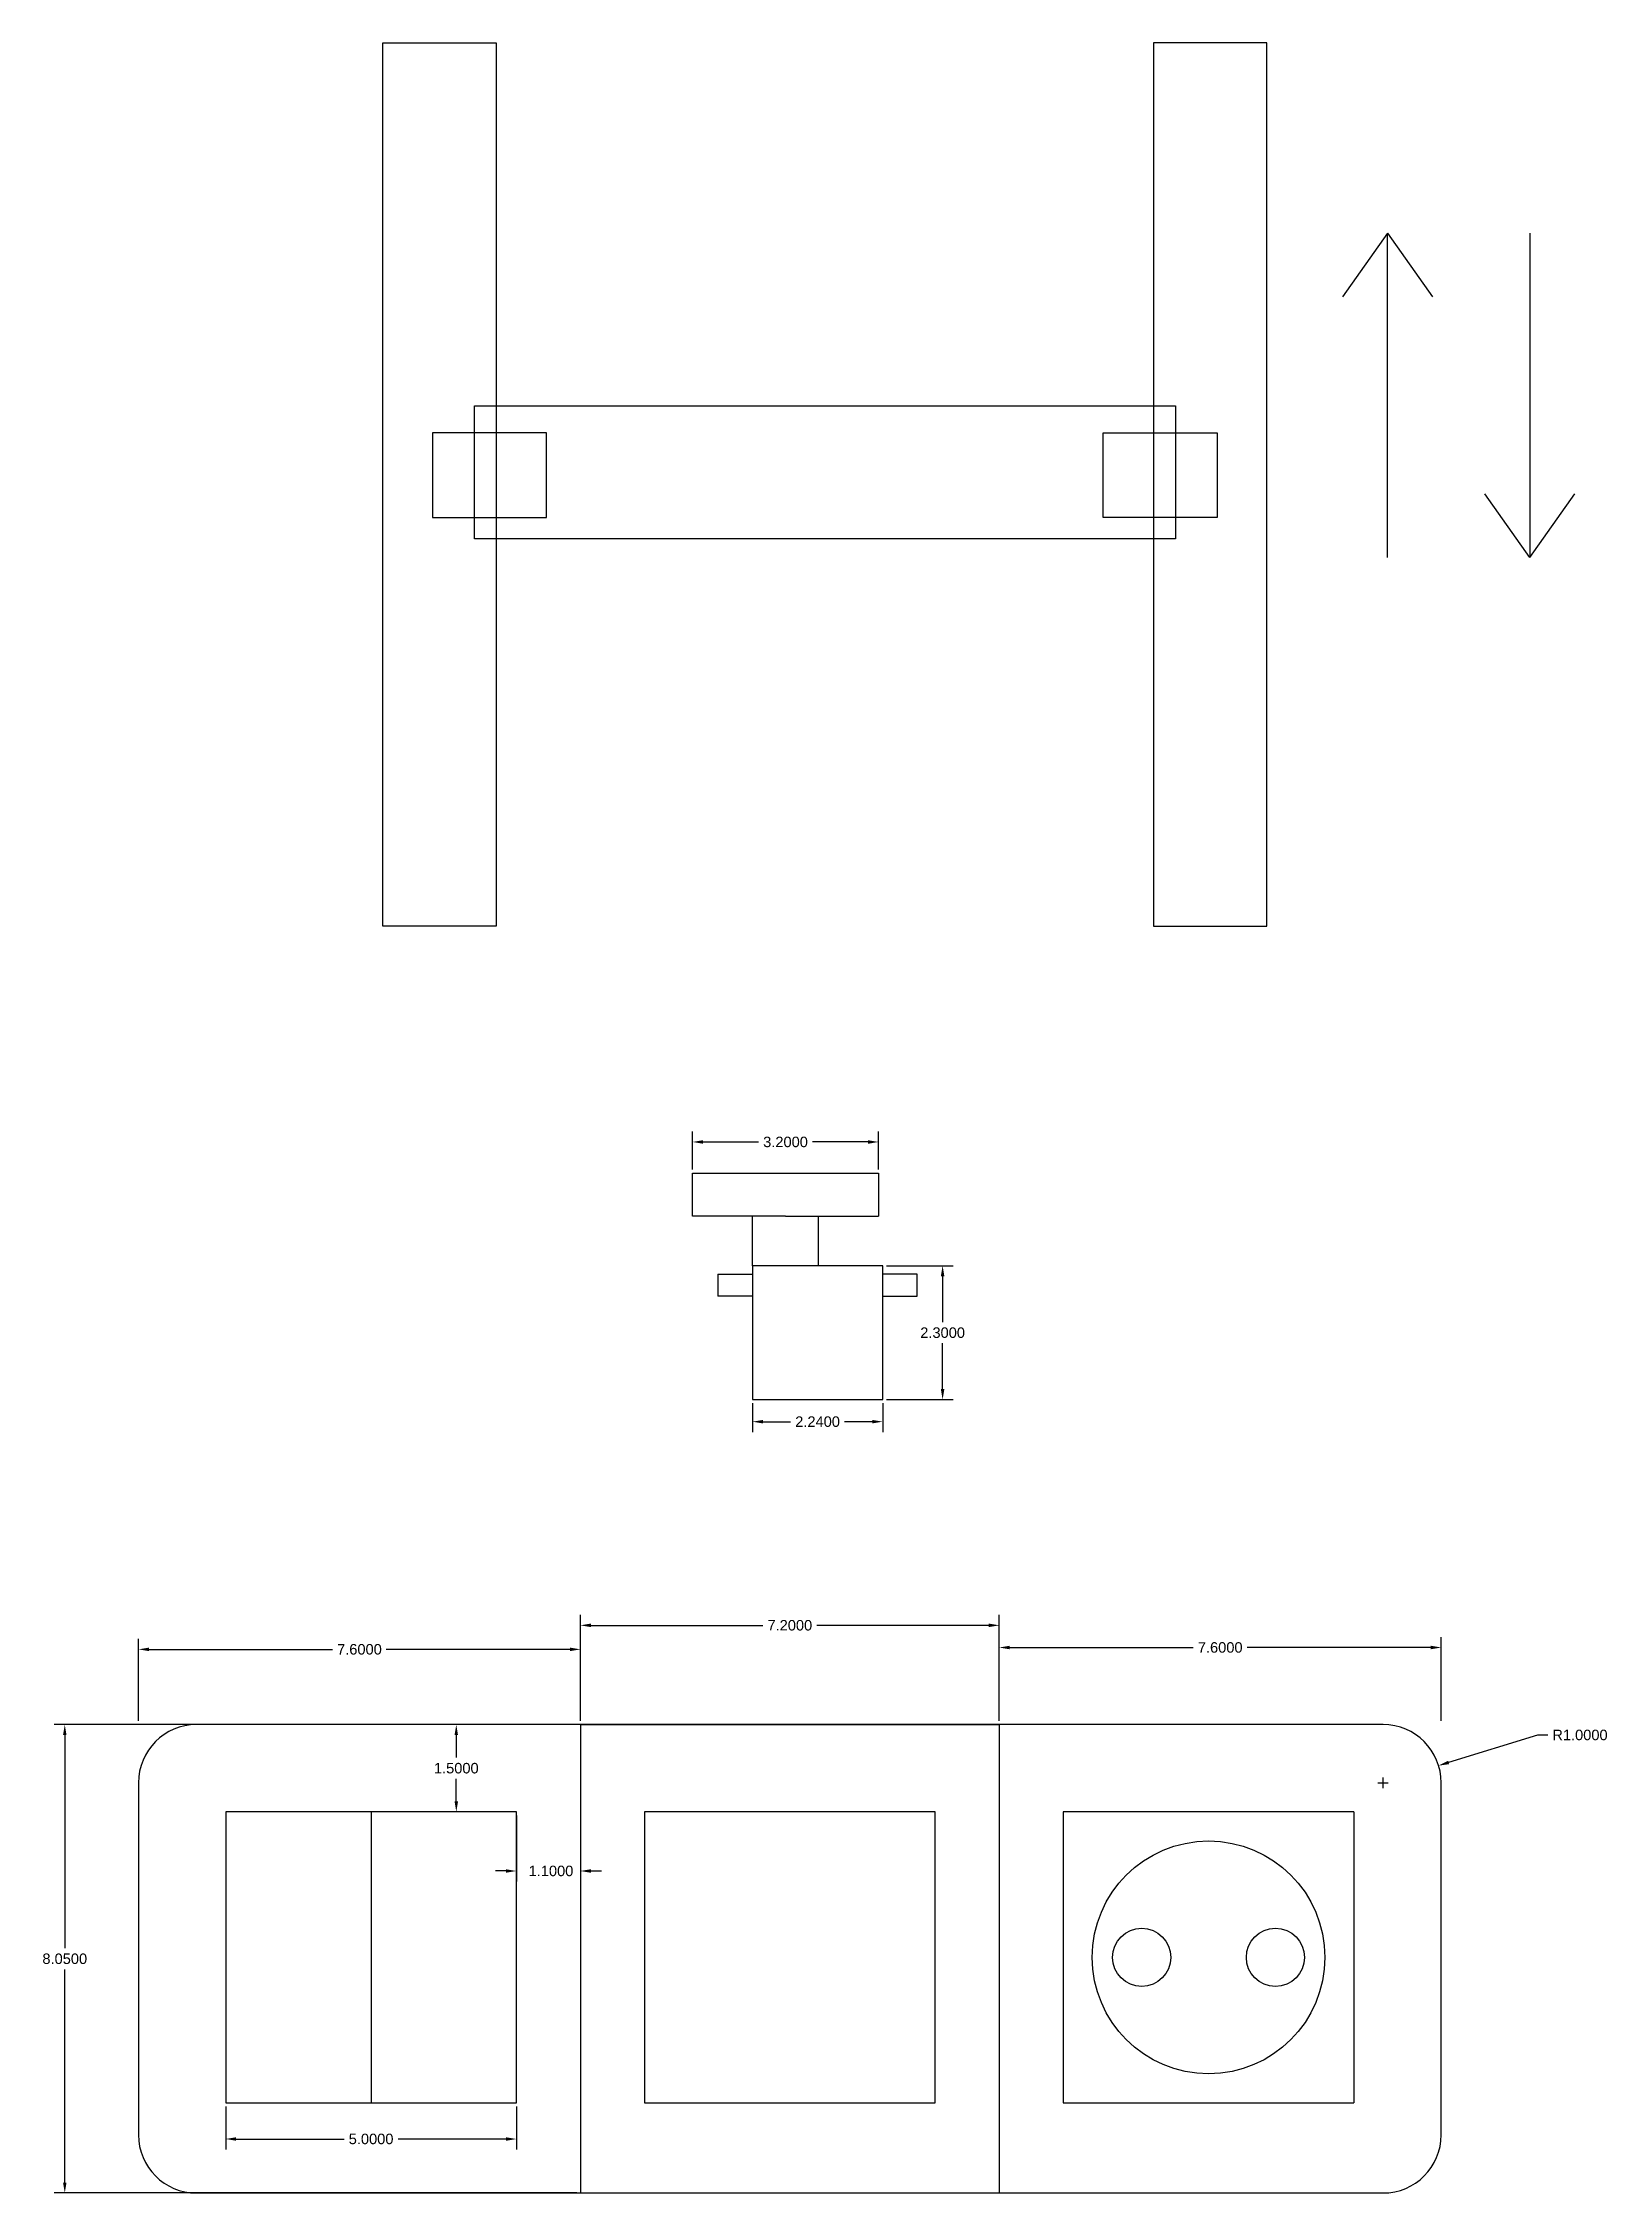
# Model space of a CAD drawing. Header units: inches. Extents: x 14.5 to 83.8, y 12.2 to 49.4.
# Drawn here: x 56.88 to 83.77, y 12.44 to 49.39 of the extents above; entities that cross this region are included whole.
import ezdxf

# ---------------------------------------------------------------- set-up
doc = ezdxf.new("R2010")
doc.units = ezdxf.units.IN
doc.header["$MEASUREMENT"] = 0
doc.styles.get("Standard").update_dxf_attribs({"font": 'arial.ttf'})
doc.dimstyles.get("Standard").update_dxf_attribs({"dimtxt": 0.18, "dimasz": 0.18, "dimexe": 0.18, "dimexo": 0.0625, "dimgap": 0.09, "dimtad": 0, "dimtih": 1, "dimtoh": 1, "dimdec": 4, "dimzin": 0, "dimdsep": 46, "dimtxsty": 'Standard', "dimcen": 0.09, "dimadec": 0, "dimazin": 0, "dimtfac": 1, "dimtdec": 4, "dimtofl": 0, "dimtmove": 0, "dimatfit": 3, "dimfxl": 1, "dimtolj": 1, "dimtzin": 0, "dimarcsym": 0})

msp = doc.modelspace()

# ---------------------------------------------------------------- blocks, each defined once
blk = doc.blocks.new('*D1')
at = {"color": 0, "lineweight": -2, "transparency": 16777216}
for p, q in [((69.078, 26.012), (69.078, 25.516)), ((71.318, 26.012), (71.318, 25.516)), ((69.258, 25.696), (69.733, 25.696)), ((71.138, 25.696), (70.663, 25.696))]:
    blk.add_line(p, q, dxfattribs=at)
at = {"color": 0, "transparency": 16777216}
for points in [[(69.258, 25.726), (69.258, 25.666), (69.078, 25.696)], [(71.138, 25.726), (71.138, 25.666), (71.318, 25.696)]]:
    blk.add_solid(points, dxfattribs=at)
at = {"layer": 'Defpoints', "color": 0, "transparency": 16777216}
for p in [(69.078, 26.075), (71.318, 26.075), (71.318, 25.696)]:
    blk.add_point(p, dxfattribs=at)
at = {"color": 0, "transparency": 16777216, "insert": (70.198, 25.696), "char_height": 0.18, "attachment_point": 5}
blk.add_mtext('\\A1;2.2400', dxfattribs=at)
blk = doc.blocks.new('*D2')
at = {"color": 0, "lineweight": -2, "transparency": 16777216}
for p, q in [((71.381, 28.375), (72.528, 28.375)), ((72.348, 28.195), (72.348, 27.407)), ((72.348, 26.255), (72.348, 27.043)), ((71.381, 26.075), (72.528, 26.075))]:
    blk.add_line(p, q, dxfattribs=at)
at = {"color": 0, "transparency": 16777216}
for points in [[(72.318, 28.195), (72.378, 28.195), (72.348, 28.375)], [(72.318, 26.255), (72.378, 26.255), (72.348, 26.075)]]:
    blk.add_solid(points, dxfattribs=at)
at = {"layer": 'Defpoints', "color": 0, "transparency": 16777216}
for p in [(71.318, 28.375), (72.348, 28.375), (71.318, 26.075)]:
    blk.add_point(p, dxfattribs=at)
at = {"color": 0, "transparency": 16777216, "insert": (72.348, 27.225), "char_height": 0.18, "attachment_point": 5}
blk.add_mtext('\\A1;2.3000', dxfattribs=at)
blk = doc.blocks.new('*D3')
at = {"color": 0, "lineweight": -2, "transparency": 16777216}
for p, q in [((68.047, 30.03), (68.047, 30.683)), ((71.247, 30.03), (71.247, 30.683)), ((68.227, 30.503), (69.183, 30.503)), ((71.067, 30.503), (70.11, 30.503))]:
    blk.add_line(p, q, dxfattribs=at)
at = {"color": 0, "transparency": 16777216}
for points in [[(68.227, 30.533), (68.227, 30.473), (68.047, 30.503)], [(71.067, 30.533), (71.067, 30.473), (71.247, 30.503)]]:
    blk.add_solid(points, dxfattribs=at)
at = {"layer": 'Defpoints', "color": 0, "transparency": 16777216}
for p in [(71.247, 30.503), (68.047, 29.967), (71.247, 29.967)]:
    blk.add_point(p, dxfattribs=at)
at = {"color": 0, "transparency": 16777216, "insert": (69.647, 30.503), "char_height": 0.18, "attachment_point": 5}
blk.add_mtext('\\A1;3.2000', dxfattribs=at)
blk = doc.blocks.new('*D4')
at = {"color": 0, "lineweight": -2, "transparency": 16777216}
for p, q in [((58.521, 20.552), (58.521, 21.963)), ((66.121, 20.552), (66.121, 21.963)), ((58.701, 21.783), (61.858, 21.783)), ((65.941, 21.783), (62.783, 21.783))]:
    blk.add_line(p, q, dxfattribs=at)
at = {"color": 0, "transparency": 16777216}
for points in [[(58.701, 21.813), (58.701, 21.753), (58.521, 21.783)], [(65.941, 21.813), (65.941, 21.753), (66.121, 21.783)]]:
    blk.add_solid(points, dxfattribs=at)
at = {"layer": 'Defpoints', "color": 0, "transparency": 16777216}
for p in [(66.121, 21.783), (58.521, 20.49), (66.121, 20.49)]:
    blk.add_point(p, dxfattribs=at)
at = {"color": 0, "transparency": 16777216, "insert": (62.321, 21.783), "char_height": 0.18, "attachment_point": 5}
blk.add_mtext('\\A1;7.6000', dxfattribs=at)
blk = doc.blocks.new('*D8')
at = {"color": 0, "lineweight": -2, "transparency": 16777216}
for p, q in [((66.121, 20.552), (66.121, 22.376)), ((66.301, 22.196), (69.258, 22.196)), ((73.141, 22.196), (70.183, 22.196)), ((73.321, 20.552), (73.321, 22.376))]:
    blk.add_line(p, q, dxfattribs=at)
at = {"color": 0, "transparency": 16777216}
for points in [[(66.301, 22.226), (66.301, 22.166), (66.121, 22.196)], [(73.141, 22.226), (73.141, 22.166), (73.321, 22.196)]]:
    blk.add_solid(points, dxfattribs=at)
at = {"layer": 'Defpoints', "color": 0, "transparency": 16777216}
for p in [(73.321, 22.196), (66.121, 20.49), (73.321, 20.49)]:
    blk.add_point(p, dxfattribs=at)
at = {"color": 0, "transparency": 16777216, "insert": (69.721, 22.196), "char_height": 0.18, "attachment_point": 5}
blk.add_mtext('\\A1;7.2000', dxfattribs=at)
blk = doc.blocks.new('*D5')
at = {"color": 0, "lineweight": -2, "transparency": 16777216}
for p, q in [((73.321, 20.552), (73.321, 21.995)), ((73.501, 21.815), (76.658, 21.815)), ((80.741, 21.815), (77.583, 21.815)), ((80.921, 20.552), (80.921, 21.995))]:
    blk.add_line(p, q, dxfattribs=at)
at = {"color": 0, "transparency": 16777216}
for points in [[(73.501, 21.845), (73.501, 21.785), (73.321, 21.815)], [(80.741, 21.845), (80.741, 21.785), (80.921, 21.815)]]:
    blk.add_solid(points, dxfattribs=at)
at = {"layer": 'Defpoints', "color": 0, "transparency": 16777216}
for p in [(80.921, 21.815), (73.321, 20.49), (80.921, 20.49)]:
    blk.add_point(p, dxfattribs=at)
at = {"color": 0, "transparency": 16777216, "insert": (77.121, 21.815), "char_height": 0.18, "attachment_point": 5}
blk.add_mtext('\\A1;7.6000', dxfattribs=at)
blk = doc.blocks.new('*D6')
at = {"color": 0, "lineweight": -2, "transparency": 16777216}
for p, q in [((64.958, 20.49), (63.806, 20.49)), ((63.986, 20.31), (63.986, 19.922)), ((63.986, 19.17), (63.986, 19.558)), ((64.958, 18.99), (63.806, 18.99))]:
    blk.add_line(p, q, dxfattribs=at)
at = {"color": 0, "transparency": 16777216}
for points in [[(63.956, 20.31), (64.016, 20.31), (63.986, 20.49)], [(63.956, 19.17), (64.016, 19.17), (63.986, 18.99)]]:
    blk.add_solid(points, dxfattribs=at)
at = {"layer": 'Defpoints', "color": 0, "transparency": 16777216}
for p in [(65.021, 20.49), (63.986, 18.99), (65.021, 18.99)]:
    blk.add_point(p, dxfattribs=at)
at = {"color": 0, "transparency": 16777216, "insert": (63.986, 19.74), "char_height": 0.18, "attachment_point": 5}
blk.add_mtext('\\A1;1.5000', dxfattribs=at)
blk = doc.blocks.new('*D7')
at = {"color": 0, "lineweight": -2, "transparency": 16777216}
for p, q in [((65.021, 18.927), (65.021, 17.794)), ((66.121, 18.971), (66.121, 17.794)), ((64.841, 17.974), (64.661, 17.974)), ((66.301, 17.974), (66.481, 17.974))]:
    blk.add_line(p, q, dxfattribs=at)
at = {"color": 0, "transparency": 16777216}
for points in [[(64.841, 18.004), (64.841, 17.944), (65.021, 17.974)], [(66.301, 18.004), (66.301, 17.944), (66.121, 17.974)]]:
    blk.add_solid(points, dxfattribs=at)
at = {"layer": 'Defpoints', "color": 0, "transparency": 16777216}
for p in [(65.021, 18.99), (66.121, 19.033), (65.021, 17.974)]:
    blk.add_point(p, dxfattribs=at)
at = {"color": 0, "transparency": 16777216, "insert": (65.614, 17.974), "char_height": 0.18, "attachment_point": 5}
blk.add_mtext('\\A1;1.1000', dxfattribs=at)
blk = doc.blocks.new('*D9')
at = {"color": 0, "lineweight": -2, "transparency": 16777216}
for p, q in [((66.058, 20.49), (57.074, 20.49)), ((57.254, 20.31), (57.254, 16.647)), ((57.254, 12.62), (57.254, 16.283)), ((66.058, 12.44), (57.074, 12.44))]:
    blk.add_line(p, q, dxfattribs=at)
at = {"color": 0, "transparency": 16777216}
for points in [[(57.224, 20.31), (57.284, 20.31), (57.254, 20.49)], [(57.224, 12.62), (57.284, 12.62), (57.254, 12.44)]]:
    blk.add_solid(points, dxfattribs=at)
at = {"layer": 'Defpoints', "color": 0, "transparency": 16777216}
for p in [(66.121, 20.49), (57.254, 12.44), (66.121, 12.44)]:
    blk.add_point(p, dxfattribs=at)
at = {"color": 0, "transparency": 16777216, "insert": (57.254, 16.465), "char_height": 0.18, "attachment_point": 5}
blk.add_mtext('\\A1;8.0500', dxfattribs=at)
blk = doc.blocks.new('*D10')
at = {"color": 0, "lineweight": -2, "transparency": 16777216}
for p, q in [((82.577, 20.311), (81.048, 19.839)), ((82.757, 20.311), (82.577, 20.311)), ((79.831, 19.49), (80.011, 19.49)), ((79.921, 19.4), (79.921, 19.58))]:
    blk.add_line(p, q, dxfattribs=at)
at = {"color": 0, "transparency": 16777216}
blk.add_solid([(81.039, 19.867), (81.057, 19.81), (80.876, 19.785)], dxfattribs=at)
at = {"layer": 'Defpoints', "color": 0, "transparency": 16777216}
for p in [(80.876, 19.785), (79.921, 19.49)]:
    blk.add_point(p, dxfattribs=at)
at = {"color": 0, "transparency": 16777216, "insert": (83.307, 20.311), "char_height": 0.18, "attachment_point": 5}
blk.add_mtext('\\A1;R1.0000', dxfattribs=at)
blk = doc.blocks.new('*D11')
at = {"color": 0, "lineweight": -2, "transparency": 16777216}
for p, q in [((60.021, 13.927), (60.021, 13.188)), ((65.021, 13.927), (65.021, 13.188)), ((60.201, 13.368), (62.058, 13.368)), ((64.841, 13.368), (62.984, 13.368))]:
    blk.add_line(p, q, dxfattribs=at)
at = {"color": 0, "transparency": 16777216}
for points in [[(60.201, 13.398), (60.201, 13.338), (60.021, 13.368)], [(64.841, 13.398), (64.841, 13.338), (65.021, 13.368)]]:
    blk.add_solid(points, dxfattribs=at)
at = {"layer": 'Defpoints', "color": 0, "transparency": 16777216}
for p in [(60.021, 13.99), (65.021, 13.99), (65.021, 13.368)]:
    blk.add_point(p, dxfattribs=at)
at = {"color": 0, "transparency": 16777216, "insert": (62.521, 13.368), "char_height": 0.18, "attachment_point": 5}
blk.add_mtext('\\A1;5.0000', dxfattribs=at)

# ---------------------------------------------------------------- dimensions: what is measured, and where the dimension line sits
for base, p1, p2, picture, middle in [((71.2466, 30.50305), (68.0466, 29.96721), (71.2466, 29.96721), '*D3', (69.6466, 30.50305)), ((71.31822, 25.69611), (69.07822, 26.07457), (71.31822, 26.07457), '*D1', (70.19822, 25.69611)), ((73.32085, 22.19553), (66.12085, 20.48999), (73.32085, 20.48999), '*D8', (69.72085, 22.19553)), ((66.12085, 21.7833), (58.52085, 20.48999), (66.12085, 20.48999), '*D4', (62.32085, 21.7833)), ((80.92085, 21.81501), (73.32085, 20.48999), (80.92085, 20.48999), '*D5', (77.12085, 21.81501)), ((65.02085, 13.3681), (60.02085, 13.98999), (65.02085, 13.98999), '*D11', (62.52085, 13.3681))]:
    dim = msp.add_linear_dim(base=base, p1=p1, p2=p2, dimstyle='Standard')
    dim.commit()
    dim.dimension.update_dxf_attribs({"geometry": picture, "text_midpoint": middle})
for base, p1, p2, picture, middle in [((72.34834, 28.37457), (71.31822, 26.07457), (71.31822, 28.37457), '*D2', (72.34834, 27.22457)), ((57.25427, 12.43999), (66.12085, 20.48999), (66.12085, 12.43999), '*D9', (57.25427, 16.46499)), ((63.98586, 18.98999), (65.02085, 20.48999), (65.02085, 18.98999), '*D6', (63.98586, 19.73999))]:
    dim = msp.add_linear_dim(base=base, p1=p1, p2=p2, angle=90, dimstyle='Standard')
    dim.commit()
    dim.dimension.update_dxf_attribs({"geometry": picture, "text_midpoint": middle})
dim = msp.add_radius_dim(center=(79.92085, 19.48999), mpoint=(80.87621, 19.78544), dimstyle='Standard')
dim.commit()
dim.dimension.update_dxf_attribs({"geometry": '*D10', "text_midpoint": (83.30656, 20.31146), "dimtype": 164})
dim = msp.add_linear_dim(base=(65.02085, 17.97354), p1=(66.12085, 19.0333), p2=(65.02085, 18.98999), dimstyle='Standard')
dim.commit()
dim.dimension.update_dxf_attribs({"geometry": '*D7', "text_midpoint": (65.61431, 17.97354), "dimtype": 160})

# ---------------------------------------------------------------- linework, layer by layer
for p, q in [((79.99716, 46.12228), (79.22357, 45.02714)), ((79.99716, 40.54992), (79.99716, 46.12228)), ((79.99716, 46.12228), (80.77075, 45.02714)), ((82.44686, 46.12228), (82.44686, 40.54992)), ((82.44686, 40.54992), (81.67327, 41.64507)), ((82.44686, 40.54992), (83.22045, 41.64507)), ((68.0466, 29.23032), (68.0466, 29.96721)), ((68.0466, 29.96721), (71.2466, 29.96721)), ((71.2466, 29.96721), (71.2466, 29.23032)), ((69.6466, 29.23032), (68.0466, 29.23032)), ((69.07822, 28.37457), (69.07822, 29.23032)), ((69.6466, 29.23032), (71.2466, 29.23032)), ((70.21499, 28.68637), (70.21499, 29.23032)), ((70.21499, 28.37457), (70.21499, 28.68637)), ((68.48366, 28.23194), (68.48366, 27.85161)), ((68.48366, 28.23194), (69.07822, 28.23194)), ((70.21499, 28.37457), (69.07822, 28.37457)), ((69.07822, 28.37457), (69.07822, 26.07457)), ((71.31822, 28.37457), (70.21499, 28.37457)), ((71.31822, 26.07457), (71.31822, 28.37457)), ((71.91279, 28.23194), (71.31822, 28.23194)), ((71.91279, 27.85161), (71.91279, 28.23194)), ((69.07822, 27.85161), (68.48366, 27.85161)), ((71.31822, 27.85161), (71.91279, 27.85161)), ((69.07822, 26.07457), (71.31822, 26.07457)), ((79.92085, 20.48999), (59.52085, 20.48999)), ((66.12085, 20.48999), (66.12085, 12.43999)), ((66.12085, 20.48999), (73.32085, 20.48999)), ((73.32085, 20.48999), (73.32085, 12.43999)), ((58.52085, 19.48999), (58.52085, 13.43999)), ((80.92085, 13.43999), (80.92085, 19.48999)), ((65.02085, 18.98999), (60.02085, 18.98999)), ((60.02085, 18.98999), (60.02085, 13.98999)), ((62.52085, 18.98999), (62.52085, 13.98999)), ((65.02085, 13.98999), (65.02085, 18.98999)), ((72.22085, 18.98999), (67.22085, 18.98999)), ((67.22085, 18.98999), (67.22085, 13.98999)), ((72.22085, 13.98999), (72.22085, 18.98999)), ((79.42085, 18.98999), (74.42085, 18.98999)), ((74.42085, 18.98999), (74.42085, 13.98999)), ((79.42085, 18.98999), (79.42085, 13.98999)), ((60.02085, 13.98999), (65.02085, 13.98999)), ((67.22085, 13.98999), (72.22085, 13.98999)), ((74.42085, 13.98999), (79.42085, 13.98999)), ((59.52085, 12.43999), (79.92085, 12.43999))]:
    msp.add_line(p, q)
for points in [[(62.72106, 49.39048), (64.66987, 49.39048), (64.66987, 34.21042), (62.72106, 34.21042)], [(77.92528, 49.39048), (75.97647, 49.39048), (75.97647, 34.21042), (77.92528, 34.21042)], [(64.29928, 43.15433), (76.35438, 43.15433), (76.35438, 40.8674), (64.29928, 40.8674)], [(65.53823, 42.69245), (63.57589, 42.69245), (63.57589, 41.2343), (65.53823, 41.2343)], [(75.10811, 42.69245), (77.07045, 42.69245), (77.07045, 41.2343), (75.10811, 41.2343)]]:
    msp.add_lwpolyline(points, close=True)
for centre, radius in [((76.92085, 16.48999), 2), ((75.77085, 16.48999), 0.5), ((78.07085, 16.48999), 0.5)]:
    msp.add_circle(centre, radius)
for centre, start, end in [((59.52085, 19.48999), 90, 180), ((79.92085, 19.48999), 0, 90), ((59.52085, 13.43999), 180, 270), ((79.92085, 13.43999), 270, 360)]:
    msp.add_arc(centre, 1, start, end)

msp.set_redraw_order([(e.dxf.handle, doc.entitydb.next_handle()) for e in msp.query("TEXT MTEXT ATTDEF DIMENSION ARC_DIMENSION")])  # texts and dimensions are drawn at this point

doc.saveas('drawing.dxf')
